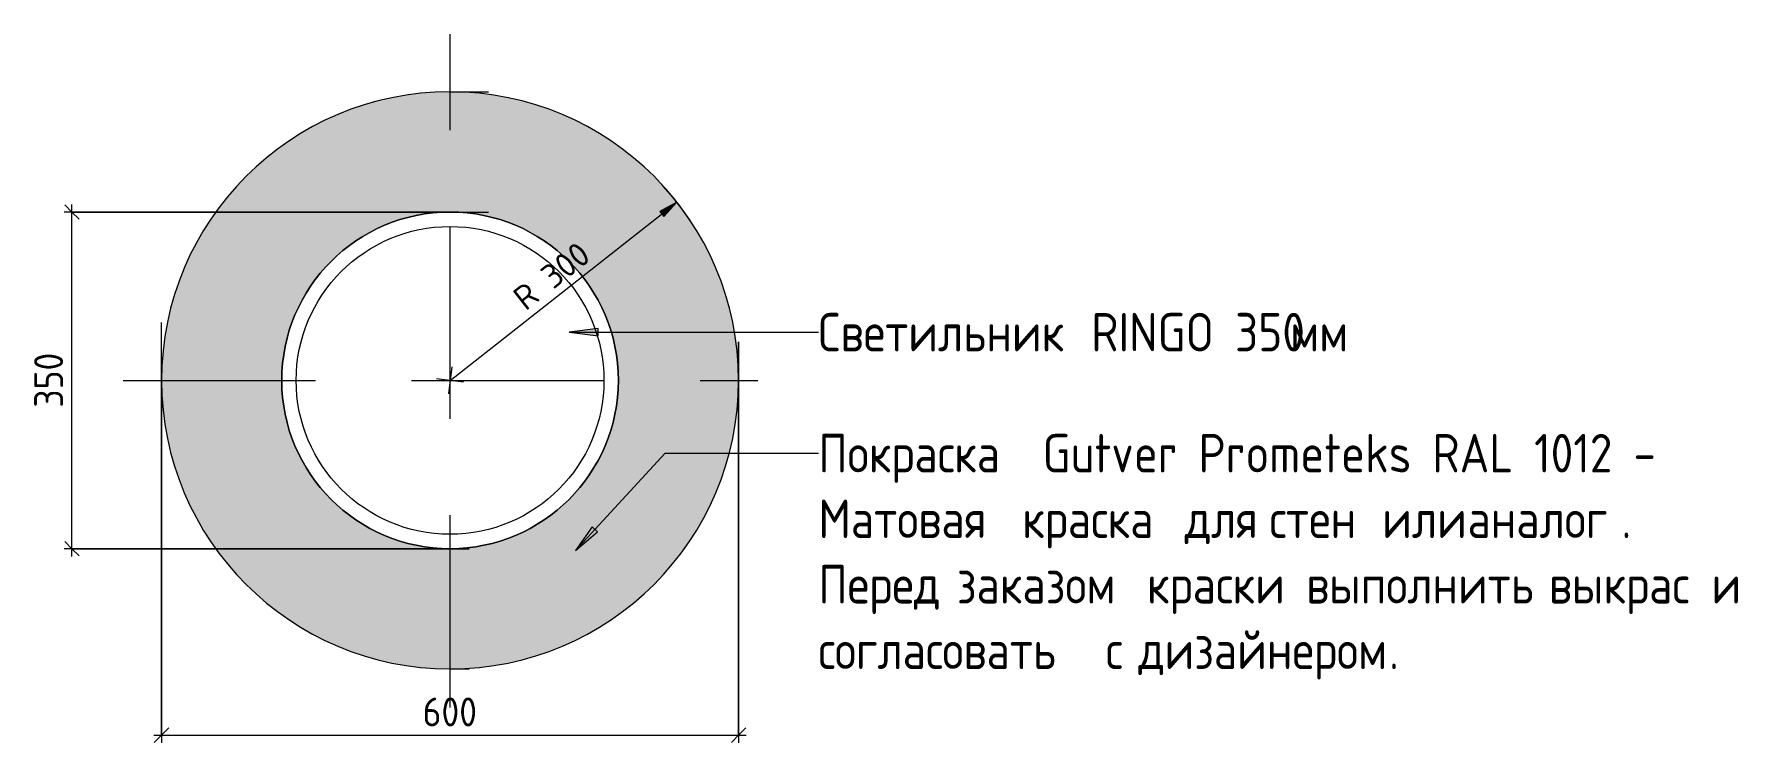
# Model space of a CAD drawing. Header units: millimetres. Extents: x 81663 to 277412, y -8553 to 29000.
# Drawn here: x 275641 to 277412, y 2331 to 3068 of the extents above; entities that cross this region are included whole.
import ezdxf

# ---------------------------------------------------------------- set-up
doc = ezdxf.new("R2010")
doc.units = ezdxf.units.MM
doc.linetypes.add('ADSK_Штрих_ш2 п1', pattern=[300, 200, -100])
for name, color, linetype, lineweight in [('A-ANNO-DIMS', 7, 'Continuous', 9), ('A-ANNO-DIMS-10', 7, 'Continuous', 9), ('A-DETL', 7, 'Continuous', 9), ('A-DETL-1', 7, 'ADSK_Штрих_ш2 п1', 9), ('G-ANNO-TEXT', 7, 'Continuous', 9)]:
    doc.layers.add(name, color=color, linetype=linetype, lineweight=lineweight)
doc.layers.add('A-DETL-GENF-7', color=7, linetype='Continuous', lineweight=9, true_color=0xf2dc97)
doc.styles.add('GOST Common_6', font='GOST_Common.ttf', dxfattribs={"width": 0.9, "height": 40})
doc.styles.add('ISOCPEUR_6', font='isocpeur.ttf', dxfattribs={"width": 0.9, "height": 30})
doc.styles.add('ISOCPEUR_7', font='isocpeur.ttf', dxfattribs={"height": 25})
doc.dimstyles.new('ISO-2_5_1_0K_БОЛЬШОЙ', dxfattribs={"dimscale": 304.8, "dimtxt": 24.899529, "dimasz": 0.065617, "dimexe": 0.07874, "dimexo": 0, "dimgap": 0, "dimtad": 1, "dimjust": 3, "dimdec": 0, "dimzin": 0, "dimdsep": 46, "dimtxsty": 'ISOCPEUR_7', "dimsah": 1, "dimcen": 0.09, "dimazin": 0, "dimtfac": 1, "dimtdec": 4, "dimtix": 1, "dimtmove": 0, "dimatfit": 2, "dimfxl": 1, "dimtvp": 1, "dimtolj": 1, "dimtzin": 0, "dimarcsym": 2})
doc.dimstyles.new('ISO-3_0', dxfattribs={"dimscale": 304.8, "dimtxt": 29.879435, "dimasz": 0.049213, "dimexe": 0.026247, "dimexo": 0, "dimgap": 0, "dimtad": 1, "dimdec": 0, "dimrnd": 10, "dimzin": 0, "dimdsep": 46, "dimtxsty": 'ISOCPEUR_6', "dimblk1": 'OBLIQUE', "dimblk2": 'OBLIQUE', "dimsah": 1, "dimcen": 0.09, "dimdle": 0.026247, "dimazin": 0, "dimtfac": 1, "dimtdec": 4, "dimtix": 1, "dimtmove": 0, "dimatfit": 3, "dimfxl": 1, "dimtvp": 1, "dimtolj": 1, "dimtzin": 0, "dimarcsym": 2})

msp = doc.modelspace()

# ---------------------------------------------------------------- texts
at = {"layer": 'G-ANNO-TEXT', "char_height": 40, "attachment_point": 1, "style": 'GOST Common_6'}
for s, insert, width in [('Светильник', (276456.1, 2777.9), 317.468), (' RINGO 350', (276718, 2777.9), 277.063), ('мм', (276946.6, 2777.9), 70.709), ('Покраска', (276456.1, 2652.1), 256.139), (' Gutver Prometeks RAL 1012 - ', (276667.4, 2652.1), 795.114), ('Матовая', (276456.1, 2583.9), 241.709), ('\\fGOST Common|b0|i0|c204|p34|;\\W.9; ', (276655.5, 2583.9), 15.152), ('краска', (276668, 2583.9), 189.759), ('\\fGOST Common|b0|i0|c204|p34|;\\W.9; ', (276824.6, 2583.9), 15.152), ('для', (276837.1, 2583.9), 91.633), ('\\fGOST Common|b0|i0|c204|p34|;\\W.9; ', (276912.7, 2583.9), 15.152), ('стен', (276925.2, 2583.9), 126.987), ('\\fGOST Common|b0|i0|c204|p34|;\\W.9; ', (277029.9, 2583.9), 15.152), ('или', (277042.4, 2583.9), 92.354), ('\\fGOST Common|b0|i0|c204|p34|;\\W.9; ', (277118.6, 2583.9), 15.152), ('аналог', (277131.1, 2583.9), 194.089), ('. ', (277291.3, 2583.9), 28.139), ('Перед', (276456.1, 2515.8), 159.456), ('\\fGOST Common|b0|i0|c204|p34|;\\W.9; ', (276587.6, 2515.8), 15.152), ('заказом', (276600.1, 2515.8), 224.392), ('\\fGOST Common|b0|i0|c204|p34|;\\W.9; ', (276785.3, 2515.8), 15.152), ('краски', (276797.8, 2515.8), 185.43), ('\\fGOST Common|b0|i0|c204|p34|;\\W.9; ', (276950.8, 2515.8), 15.152), ('выполнить', (276963.3, 2515.8), 290.772), ('\\fGOST Common|b0|i0|c204|p34|;\\W.9; ', (277203.2, 2515.8), 15.152), ('выкрас', (277215.7, 2515.8), 189.759), ('\\fGOST Common|b0|i0|c204|p34|;\\W.9; ', (277372.2, 2515.8), 15.152), ('\\fGOST Common|b0|i0|c204|p34|;\\W.9;и', (277384.7, 2515.8), 31.025), ('\\fGOST Common|b0|i0|c204|p34|;\\W.9; ', (277410.3, 2515.8), 15.152), ('\\fGOST Common|b0|i0|c204|p34|;\\W.9; ', (276742.4, 2447.7), 15.152), ('\\fGOST Common|b0|i0|c204|p34|;\\W.9; ', (276776.3, 2447.7), 15.152), ('дизайнером', (276788.8, 2447.7), 316.025), ('согласовать', (276456.1, 2447.7), 347.051), ('\\fGOST Common|b0|i0|c204|p34|;\\W.9;с', (276754.9, 2447.7), 25.975), ('\\fGOST Common|b0|i0|c204|p34|;\\W.9;.', (277049.6, 2447.7), 12.987)]:
    msp.add_mtext(s, dxfattribs=dict(at, insert=insert, width=width))

# ---------------------------------------------------------------- blocks, each defined once
blk = doc.blocks.new('DIMBLOCK48-Выкрас на потолке около светильника ЛК')
at = {"layer": 'A-ANNO-DIMS-10', "lineweight": 20}
for p, q in [((275679.9, 2882.8), (275672.4, 2890.3)), ((275679.9, 2882.8), (275687.4, 2875.3)), ((275679.9, 2532.8), (275672.4, 2540.3)), ((275679.9, 2532.8), (275687.4, 2525.3))]:
    blk.add_line(p, q, dxfattribs=at)
at = {"layer": 'A-ANNO-DIMS-10'}
for p, q in [((275679.9, 2524.8), (275679.9, 2890.8)), ((276073.1, 2882.8), (275671.9, 2882.8)), ((275679.9, 2882.8), (276073.1, 2882.8)), ((276093.1, 2532.8), (275671.9, 2532.8)), ((275679.9, 2532.8), (276093.1, 2532.8))]:
    blk.add_line(p, q, dxfattribs=at)
at = {"layer": 'A-ANNO-DIMS-10', "color": 0, "insert": (275640.7, 2679.4), "char_height": 30, "width": 68.263, "attachment_point": 1, "rotation": 90, "line_spacing_factor": 1.149209, "style": 'ISOCPEUR_6'}
blk.add_mtext('350', dxfattribs=at)
blk = doc.blocks.new('_Oblique')
at = {"color": 0, "linetype": 'ByBlock', "lineweight": -2}
blk.add_line((-0.5, -0.5), (0.5, 0.5), dxfattribs=at)
blk = doc.blocks.new('DIMBLOCK49-Выкрас на потолке около светильника ЛК')
at = {"layer": 'A-ANNO-DIMS-10'}
for p, q in [((276373.1, 2747.8), (276373.1, 2330.9)), ((276373.1, 2338.9), (276373.1, 2747.8)), ((275773.1, 2707.8), (275773.1, 2330.9)), ((275773.1, 2338.9), (275773.1, 2707.8)), ((275765.1, 2338.9), (276381.1, 2338.9))]:
    blk.add_line(p, q, dxfattribs=at)
at = {"layer": 'A-ANNO-DIMS-10', "lineweight": 20}
for p, q in [((275773.1, 2338.9), (275765.6, 2331.4)), ((275773.1, 2338.9), (275780.6, 2346.4)), ((276373.1, 2338.9), (276365.6, 2331.4)), ((276373.1, 2338.9), (276380.6, 2346.4))]:
    blk.add_line(p, q, dxfattribs=at)
at = {"layer": 'A-ANNO-DIMS-10', "color": 0, "insert": (276044.6, 2378.1), "char_height": 30, "width": 68.263, "attachment_point": 1, "line_spacing_factor": 1.149209, "style": 'ISOCPEUR_6'}
blk.add_mtext('600', dxfattribs=at)
blk = doc.blocks.new('DIMBLOCK50-Выкрас на потолке около светильника ЛК')
at = {"layer": 'A-ANNO-DIMS-10'}
blk.add_hatch(color=256, dxfattribs=at).paths.add_polyline_path([(276309, 2893.1), (276291.1, 2883.5), (276295.5, 2878)])
for p, q in [((276073.1, 2707.8), (276309, 2893.1)), ((276309, 2893.1), (276291.1, 2883.5)), ((276295.5, 2878), (276309, 2893.1)), ((276291.1, 2883.5), (276295.5, 2878)), ((276074.8, 2721.8), (276071.4, 2693.8)), ((276087.1, 2706.1), (276059, 2709.5))]:
    blk.add_line(p, q, dxfattribs=at)
blk.add_arc((276073.1, 2707.8), 300, 33.5619, 42.7292, dxfattribs=at)
at = {"layer": 'A-ANNO-DIMS-10', "color": 0, "insert": (276136.2, 2798.9), "char_height": 25, "width": 105.727, "attachment_point": 1, "rotation": 38.1455, "line_spacing_factor": 1.149209, "style": 'ISOCPEUR_7'}
blk.add_mtext('R 300', dxfattribs=at)

# ---------------------------------------------------------------- dimensions: what is measured, and where the dimension line sits
at = {"layer": 'A-ANNO-DIMS'}
dim = msp.add_radius_dim(center=(276073.1, 2707.8), mpoint=(276309, 2893.1), dimstyle='ISO-2_5_1_0K_БОЛЬШОЙ', override={"dimpost": 'R<>'}, dxfattribs=at)
dim.commit()
dim.dimension.update_dxf_attribs({"geometry": 'DIMBLOCK50-Выкрас на потолке около светильника ЛК', "text_midpoint": (276175.5, 2804.1)})
dim = msp.add_linear_dim(base=(275679.9, 2882.8), p1=(276093.1, 2532.8), p2=(276073.1, 2882.8), angle=90, dimstyle='ISO-3_0', override={"dimpost": '<>', "dimfxl": 350.570963}, dxfattribs=at)
dim.commit()
dim.dimension.update_dxf_attribs({"geometry": 'DIMBLOCK48-Выкрас на потолке около светильника ЛК', "text_midpoint": (275664.9, 2707.8)})
dim = msp.add_linear_dim(base=(276373.1, 2338.9), p1=(275773.1, 2707.8), p2=(276373.1, 2747.8), dimstyle='ISO-3_0', override={"dimpost": '<>', "dimfxl": 601.331855}, dxfattribs=at)
dim.commit()
dim.dimension.update_dxf_attribs({"geometry": 'DIMBLOCK49-Выкрас на потолке около светильника ЛК', "text_midpoint": (276073.1, 2353.9)})

# ---------------------------------------------------------------- hatches: boundary and pattern name
at = {"layer": 'A-DETL-GENF-7'}
h = msp.add_hatch(color=256, dxfattribs=at)
h.paths.add_polyline_path([(276073.1, 2407.8), (276092.7, 2408.5), (276112.3, 2410.4), (276131.6, 2413.6), (276150.7, 2418), (276169.5, 2423.7), (276187.9, 2430.6), (276205.7, 2438.7), (276223.1, 2448), (276239.7, 2458.4), (276255.7, 2469.8), (276270.9, 2482.3), (276285.2, 2495.7), (276298.6, 2510), (276311.1, 2525.2), (276322.5, 2541.1), (276332.9, 2557.8), (276342.1, 2575.2), (276350.2, 2593), (276357.1, 2611.4), (276362.8, 2630.2), (276367.3, 2649.3), (276370.5, 2668.5), (276372.4, 2688), (276373.1, 2707.8), (276372.4, 2727.6), (276370.5, 2747.1), (276367.3, 2766.3), (276362.8, 2785.4), (276357.1, 2804.3), (276350.2, 2822.6), (276342.1, 2840.5), (276332.9, 2857.8), (276322.5, 2874.5), (276311.1, 2890.4), (276298.6, 2905.6), (276285.2, 2919.9), (276270.9, 2933.3), (276255.7, 2945.8), (276239.7, 2957.2), (276223.1, 2967.6), (276205.7, 2976.9), (276187.9, 2985), (276169.5, 2991.9), (276150.7, 2997.6), (276131.6, 3002), (276112.3, 3005.2), (276092.7, 3007.2), (276073.1, 3007.8), (276053.5, 3007.2), (276033.9, 3005.2), (276014.5, 3002), (275995.5, 2997.6), (275976.6, 2991.9), (275958.3, 2985), (275940.4, 2976.9), (275923.1, 2967.6), (275906.4, 2957.2), (275890.5, 2945.8), (275875.3, 2933.3), (275860.9, 2919.9), (275847.5, 2905.6), (275835.1, 2890.4), (275823.6, 2874.5), (275813.3, 2857.8), (275804, 2840.5), (275795.9, 2822.6), (275789, 2804.3), (275783.3, 2785.4), (275778.8, 2766.3), (275775.7, 2747.1), (275773.7, 2727.6), (275773.1, 2707.8), (275773.7, 2688), (275775.7, 2668.5), (275778.8, 2649.3), (275783.3, 2630.2), (275789, 2611.4), (275795.9, 2593), (275804, 2575.2), (275813.3, 2557.8), (275823.6, 2541.1), (275835.1, 2525.2), (275847.5, 2510), (275860.9, 2495.7), (275875.3, 2482.3), (275890.5, 2469.8), (275906.4, 2458.4), (275923.1, 2448), (275940.4, 2438.7), (275958.3, 2430.6), (275976.6, 2423.7), (275995.5, 2418), (276014.5, 2413.6), (276033.9, 2410.4), (276053.5, 2408.5), (276073.1, 2407.8)])
h.paths.add_polyline_path([(276073.1, 2532.8), (276057.9, 2533.5), (276042.6, 2535.5), (276027.8, 2538.8), (276013.3, 2543.4), (275999.1, 2549.2), (275985.6, 2556.3), (275972.7, 2564.4), (275960.6, 2573.8), (275949.3, 2584.1), (275939, 2595.3), (275929.7, 2607.5), (275921.5, 2620.3), (275914.5, 2633.8), (275908.6, 2648), (275904, 2662.5), (275900.8, 2677.3), (275898.8, 2692.4), (275898.1, 2707.8), (275898.8, 2723.2), (275900.8, 2738.3), (275904, 2753.1), (275908.6, 2767.6), (275914.5, 2781.8), (275921.5, 2795.3), (275929.7, 2808.1), (275939, 2820.3), (275949.3, 2831.6), (275960.6, 2841.8), (275972.7, 2851.2), (275985.6, 2859.4), (275999.1, 2866.4), (276013.3, 2872.3), (276027.8, 2876.8), (276042.6, 2880.1), (276057.9, 2882.1), (276073.1, 2882.8), (276088.3, 2882.1), (276103.5, 2880.1), (276118.4, 2876.8), (276132.9, 2872.3), (276147.1, 2866.4), (276160.6, 2859.4), (276173.4, 2851.2), (276185.6, 2841.8), (276196.8, 2831.6), (276207.1, 2820.3), (276216.4, 2808.1), (276224.6, 2795.3), (276231.6, 2781.8), (276237.5, 2767.6), (276242.1, 2753.1), (276245.4, 2738.3), (276247.4, 2723.2), (276248.1, 2707.8), (276247.4, 2692.4), (276245.4, 2677.3), (276242.1, 2662.5), (276237.5, 2648), (276231.6, 2633.8), (276224.6, 2620.3), (276216.4, 2607.5), (276207.1, 2595.3), (276196.8, 2584.1), (276185.6, 2573.8), (276173.4, 2564.4), (276160.6, 2556.3), (276147.1, 2549.2), (276132.9, 2543.4), (276118.4, 2538.8), (276103.5, 2535.5), (276088.3, 2533.5)])
at = {"layer": 'G-ANNO-TEXT'}
for points in [[(276197, 2757.9), (276227, 2754), (276227, 2761.8)], [(276203.4, 2531), (276226.6, 2550.3), (276220.8, 2555.7)]]:
    msp.add_hatch(color=256, dxfattribs=at).paths.add_polyline_path(points)

# ---------------------------------------------------------------- linework, layer by layer
at = {"layer": 'A-DETL'}
for radius in [175, 160]:
    msp.add_circle((276073.1, 2707.8), radius, dxfattribs=at)
for radius, start, end in [(300, 0, 180), (175, 0, 180), (300, 180, 360), (175, 180, 0)]:
    msp.add_arc((276073.1, 2707.8), radius, start, end, dxfattribs=at)
at = {"layer": 'A-DETL-1'}
for p, q in [((276073.1, 2367.8), (276073.1, 3067.8)), ((276073.1, 3007.8), (276113.1, 3007.8)), ((276073.1, 2882.8), (276113.1, 2882.8)), ((275773.1, 2707.8), (275773.1, 2767.8)), ((276373.1, 2707.8), (276373.1, 2747.8)), ((275733.1, 2707.8), (276393.1, 2707.8)), ((276073.1, 2532.8), (276093.1, 2532.8)), ((276073.1, 2407.8), (276093.1, 2407.8))]:
    msp.add_line(p, q, dxfattribs=at)
at = {"layer": 'G-ANNO-TEXT'}
for p, q in [((276227, 2761.8), (276197, 2757.9)), ((276197, 2757.9), (276227, 2754)), ((276197, 2757.9), (276456.1, 2757.9)), ((276227, 2754), (276227, 2761.8)), ((276203.4, 2531), (276296.9, 2632.1)), ((276296.9, 2632.1), (276456.1, 2632.1)), ((276220.8, 2555.7), (276203.4, 2531)), ((276226.6, 2550.3), (276220.8, 2555.7)), ((276203.4, 2531), (276226.6, 2550.3))]:
    msp.add_line(p, q, dxfattribs=at)

msp.set_redraw_order([(e.dxf.handle, doc.entitydb.next_handle()) for e in msp.query("TEXT MTEXT ATTDEF DIMENSION ARC_DIMENSION")])  # texts and dimensions are drawn at this point

doc.saveas('drawing.dxf')
